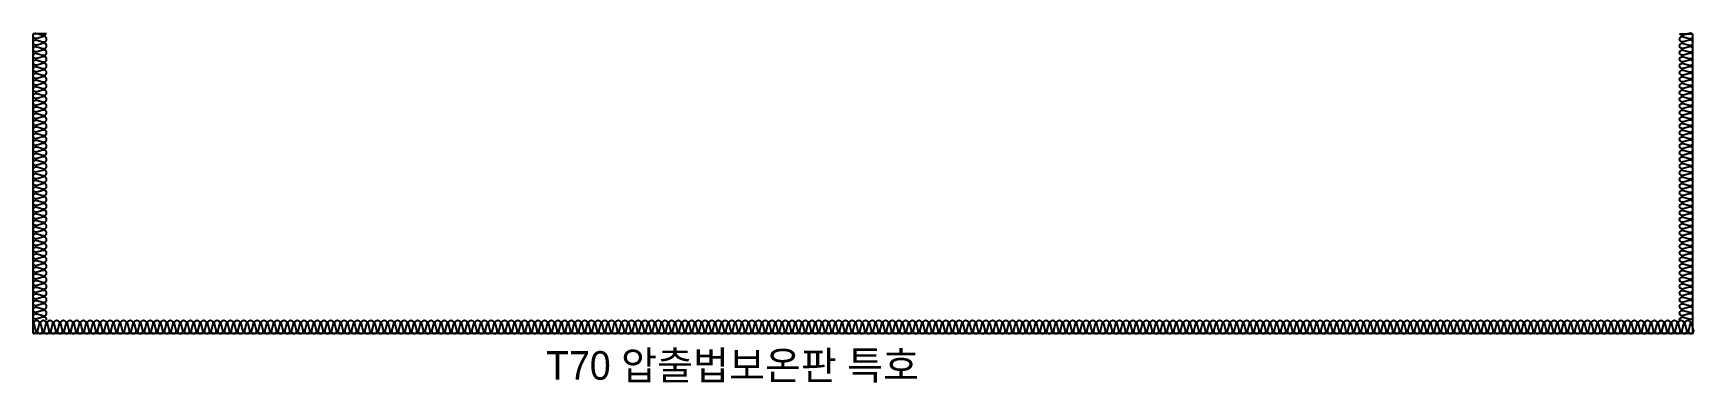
# Model space of a CAD drawing. Header units: millimetres. Extents: x -1320 to 172218, y -4077 to 50350.
# Drawn here: x 159380 to 168074, y -4077 to -2246 of the extents above; entities that cross this region are included whole.
import ezdxf

# ---------------------------------------------------------------- set-up
doc = ezdxf.new("R2010")
doc.units = ezdxf.units.MM
doc.header["$LTSCALE"] = 60
for name, color, linetype in [('A-INS', 251, 'Continuous'), ('INSUL', 8, 'Continuous'), ('ISL', 251, 'Continuous')]:
    doc.layers.add(name, color=color, linetype=linetype)
doc.layers.add('NOPLOT-단열', color=21, linetype='Continuous', plot=False)
doc.styles.add('Gtx', font='')
doc.styles.get('Gtx').set_extended_font_data('Dotum')

msp = doc.modelspace()

# ---------------------------------------------------------------- texts
at = {"layer": 'NOPLOT-단열', "style": 'Gtx'}
msp.add_text('T70 압출법보온판 특호', height=150, dxfattribs=at).set_placement((162065.3, -4061.5))

# ---------------------------------------------------------------- linework, layer by layer
at = {"layer": 'A-INS'}
msp.add_line((168070.2, -3820), (159380.2, -3820), dxfattribs=at)
at = {"layer": 'INSUL'}
for p, q in [((159450, -2250), (159380, -2250)), ((159380.2, -3820), (159380.2, -2250)), ((168000, -2250), (168070, -2250)), ((168069.8, -3820), (168069.8, -2250))]:
    msp.add_line(p, q, dxfattribs=at)
at = {"layer": 'ISL', "elevation": 0}
for points in [[(159449.8, -3750, 0.5836), (159431, -3734.4), (159399, -3743.1, -0.524856), (159380, -3730, -0.524856), (159399, -3716.9), (159431, -3725.6, 1.449198), (159431, -3699.4), (159399, -3708.1, -0.524856), (159380, -3695, -0.524856), (159399, -3681.9), (159431, -3690.6, 1.449198), (159431, -3664.4), (159399, -3673.1, -0.524856), (159380, -3660, -0.524856), (159399, -3646.9), (159431, -3655.6, 1.449198), (159431, -3629.4), (159399, -3638.1, -0.524856), (159380, -3625, -0.524856), (159399, -3611.9), (159431, -3620.6, 1.449198), (159431, -3594.4), (159399, -3603.1, -0.524856), (159380, -3590, -0.524856), (159399, -3576.9), (159431, -3585.6, 1.449198), (159431, -3559.4), (159399, -3568.1, -0.524856), (159380, -3555, -0.524856), (159399, -3541.9), (159431, -3550.6, 1.449198), (159431, -3524.4), (159399, -3533.1, -0.524856), (159380, -3520, -0.524856), (159399, -3506.9), (159431, -3515.6, 1.449198), (159431, -3489.4), (159399, -3498.1, -0.524856), (159380, -3485, -0.524856), (159399, -3471.9), (159431, -3480.6, 1.449198), (159431, -3454.4), (159399, -3463.1, -0.524856), (159380, -3450, -0.524856), (159399, -3436.9), (159431, -3445.6, 1.449198), (159431, -3419.4), (159399, -3428.1, -0.524856), (159380, -3415, -0.524856), (159399, -3401.9), (159431, -3410.6, 1.449198), (159431, -3384.4), (159399, -3393.1, -0.524856), (159380, -3380, -0.524856), (159399, -3366.9), (159431, -3375.6, 1.449198), (159431, -3349.4), (159399, -3358.1, -0.524856), (159380, -3345, -0.524856), (159399, -3331.9), (159431, -3340.6, 1.449198), (159431, -3314.4), (159399, -3323.1, -0.524856), (159380, -3310, -0.524856), (159399, -3296.9), (159431, -3305.6, 1.449198), (159431, -3279.4), (159399, -3288.1, -0.524856), (159380, -3275, -0.524856), (159399, -3261.9), (159431, -3270.6, 1.449198), (159431, -3244.4), (159399, -3253.1, -0.524856), (159380, -3240, -0.524856), (159399, -3226.9), (159431, -3235.6, 1.449198), (159431, -3209.4), (159399, -3218.1, -0.524856), (159380, -3205, -0.524856), (159399, -3191.9), (159431, -3200.6, 1.449198), (159431, -3174.4), (159399, -3183.1, -0.524856), (159380, -3170, -0.524856), (159399, -3156.9), (159431, -3165.6, 1.449198), (159431, -3139.4), (159399, -3148.1, -0.524856), (159380, -3135, -0.524856), (159399, -3121.9), (159431, -3130.6, 1.449198), (159431, -3104.4), (159399, -3113.1, -0.524856), (159380, -3100, -0.524856), (159399, -3086.9), (159431, -3095.6, 1.449198), (159431, -3069.4), (159399, -3078.1, -0.524856), (159380, -3065, -0.524856), (159399, -3051.9), (159431, -3060.6, 1.449198), (159431, -3034.4), (159399, -3043.1, -0.524856), (159380, -3030, -0.524856), (159399, -3016.9), (159431, -3025.6, 1.449198), (159431, -2999.4), (159399, -3008.1, -0.524856), (159380, -2995, -0.524856), (159399, -2981.9), (159431, -2990.6, 1.449198), (159431, -2964.4), (159399, -2973.1, -0.524856), (159380, -2960, -0.524856), (159399, -2946.9), (159431, -2955.6, 1.449198), (159431, -2929.4), (159399, -2938.1, -0.524856), (159380, -2925, -0.524856), (159399, -2911.9), (159431, -2920.6, 1.449198), (159431, -2894.4), (159399, -2903.1, -0.524856), (159380, -2890, -0.524856), (159399, -2876.9), (159431, -2885.6, 1.449198), (159431, -2859.4), (159399, -2868.1, -0.524856), (159380, -2855, -0.524856), (159399, -2841.9), (159431, -2850.6, 1.449198), (159431, -2824.4), (159399, -2833.1, -0.524856), (159380, -2820, -0.524856), (159399, -2806.9), (159431, -2815.6, 1.449198), (159431, -2789.4), (159399, -2798.1, -0.524856), (159380, -2785, -0.524856), (159399, -2771.9), (159431, -2780.6, 1.449198), (159431, -2754.4), (159399, -2763.1, -0.524856), (159380, -2750, -0.524856), (159399, -2736.9), (159431, -2745.6, 1.449198), (159431, -2719.4), (159399, -2728.1, -0.524856), (159380, -2715, -0.524856), (159399, -2701.9), (159431, -2710.6, 1.449198), (159431, -2684.4), (159399, -2693.1, -0.524856), (159380, -2680, -0.524856), (159399, -2666.9), (159431, -2675.6, 1.449198), (159431, -2649.4), (159399, -2658.1, -0.524856), (159380, -2645, -0.524856), (159399, -2631.9), (159431, -2640.6, 1.449198), (159431, -2614.4), (159399, -2623.1, -0.524856), (159380, -2610, -0.524856), (159399, -2596.9), (159431, -2605.6, 1.449198), (159431, -2579.4), (159399, -2588.1, -0.524856), (159380, -2575, -0.524856), (159399, -2561.9), (159431, -2570.6, 1.449198), (159431, -2544.4), (159399, -2553.1, -0.524856), (159380, -2540, -0.524856), (159399, -2526.9), (159431, -2535.6, 1.449198), (159431, -2509.4), (159399, -2518.1, -0.524856), (159380, -2505, -0.524856), (159399, -2491.9), (159431, -2500.6, 1.449198), (159431, -2474.4), (159399, -2483.1, -0.524856), (159380, -2470, -0.524856), (159399, -2456.9), (159431, -2465.6, 1.449198), (159431, -2439.4), (159399, -2448.1, -0.524856), (159380, -2435, -0.524856), (159399, -2421.9), (159431, -2430.6, 1.449198), (159431, -2404.4), (159399, -2413.1, -0.524856), (159380, -2400, -0.524856), (159399, -2386.9), (159431, -2395.6, 1.449198), (159431, -2369.4), (159399, -2378.1, -0.524856), (159380, -2365, -0.524856), (159399, -2351.9), (159431, -2360.6, 1.449198), (159431, -2334.4), (159399, -2343.1, -0.524856), (159380, -2330, -0.524856), (159399, -2316.9), (159431, -2325.6, 1.449198), (159431, -2299.4), (159399, -2308.1, -0.524856), (159380, -2295, -0.524856), (159399, -2281.9), (159431, -2290.6, 1.449198), (159431, -2264.4), (159399, -2273.1, -0.524856), (159380, -2260, -0.524856), (159399, -2246.9), (159431, -2255.6, 0.356068), (159447.8, -2250, 0.356068)], [(168000.2, -3750, -0.5836), (168019, -3734.4), (168051, -3743.1, 0.524856), (168070, -3730, 0.524856), (168051, -3716.9), (168019, -3725.6, -1.449198), (168019, -3699.4), (168051, -3708.1, 0.524856), (168070, -3695, 0.524856), (168051, -3681.9), (168019, -3690.6, -1.449198), (168019, -3664.4), (168051, -3673.1, 0.524856), (168070, -3660, 0.524856), (168051, -3646.9), (168019, -3655.6, -1.449198), (168019, -3629.4), (168051, -3638.1, 0.524856), (168070, -3625, 0.524856), (168051, -3611.9), (168019, -3620.6, -1.449198), (168019, -3594.4), (168051, -3603.1, 0.524856), (168070, -3590, 0.524856), (168051, -3576.9), (168019, -3585.6, -1.449198), (168019, -3559.4), (168051, -3568.1, 0.524856), (168070, -3555, 0.524856), (168051, -3541.9), (168019, -3550.6, -1.449198), (168019, -3524.4), (168051, -3533.1, 0.524856), (168070, -3520, 0.524856), (168051, -3506.9), (168019, -3515.6, -1.449198), (168019, -3489.4), (168051, -3498.1, 0.524856), (168070, -3485, 0.524856), (168051, -3471.9), (168019, -3480.6, -1.449198), (168019, -3454.4), (168051, -3463.1, 0.524856), (168070, -3450, 0.524856), (168051, -3436.9), (168019, -3445.6, -1.449198), (168019, -3419.4), (168051, -3428.1, 0.524856), (168070, -3415, 0.524856), (168051, -3401.9), (168019, -3410.6, -1.449198), (168019, -3384.4), (168051, -3393.1, 0.524856), (168070, -3380, 0.524856), (168051, -3366.9), (168019, -3375.6, -1.449198), (168019, -3349.4), (168051, -3358.1, 0.524856), (168070, -3345, 0.524856), (168051, -3331.9), (168019, -3340.6, -1.449198), (168019, -3314.4), (168051, -3323.1, 0.524856), (168070, -3310, 0.524856), (168051, -3296.9), (168019, -3305.6, -1.449198), (168019, -3279.4), (168051, -3288.1, 0.524856), (168070, -3275, 0.524856), (168051, -3261.9), (168019, -3270.6, -1.449198), (168019, -3244.4), (168051, -3253.1, 0.524856), (168070, -3240, 0.524856), (168051, -3226.9), (168019, -3235.6, -1.449198), (168019, -3209.4), (168051, -3218.1, 0.524856), (168070, -3205, 0.524856), (168051, -3191.9), (168019, -3200.6, -1.449198), (168019, -3174.4), (168051, -3183.1, 0.524856), (168070, -3170, 0.524856), (168051, -3156.9), (168019, -3165.6, -1.449198), (168019, -3139.4), (168051, -3148.1, 0.524856), (168070, -3135, 0.524856), (168051, -3121.9), (168019, -3130.6, -1.449198), (168019, -3104.4), (168051, -3113.1, 0.524856), (168070, -3100, 0.524856), (168051, -3086.9), (168019, -3095.6, -1.449198), (168019, -3069.4), (168051, -3078.1, 0.524856), (168070, -3065, 0.524856), (168051, -3051.9), (168019, -3060.6, -1.449198), (168019, -3034.4), (168051, -3043.1, 0.524856), (168070, -3030, 0.524856), (168051, -3016.9), (168019, -3025.6, -1.449198), (168019, -2999.4), (168051, -3008.1, 0.524856), (168070, -2995, 0.524856), (168051, -2981.9), (168019, -2990.6, -1.449198), (168019, -2964.4), (168051, -2973.1, 0.524856), (168070, -2960, 0.524856), (168051, -2946.9), (168019, -2955.6, -1.449198), (168019, -2929.4), (168051, -2938.1, 0.524856), (168070, -2925, 0.524856), (168051, -2911.9), (168019, -2920.6, -1.449198), (168019, -2894.4), (168051, -2903.1, 0.524856), (168070, -2890, 0.524856), (168051, -2876.9), (168019, -2885.6, -1.449198), (168019, -2859.4), (168051, -2868.1, 0.524856), (168070, -2855, 0.524856), (168051, -2841.9), (168019, -2850.6, -1.449198), (168019, -2824.4), (168051, -2833.1, 0.524856), (168070, -2820, 0.524856), (168051, -2806.9), (168019, -2815.6, -1.449198), (168019, -2789.4), (168051, -2798.1, 0.524856), (168070, -2785, 0.524856), (168051, -2771.9), (168019, -2780.6, -1.449198), (168019, -2754.4), (168051, -2763.1, 0.524856), (168070, -2750, 0.524856), (168051, -2736.9), (168019, -2745.6, -1.449198), (168019, -2719.4), (168051, -2728.1, 0.524856), (168070, -2715, 0.524856), (168051, -2701.9), (168019, -2710.6, -1.449198), (168019, -2684.4), (168051, -2693.1, 0.524856), (168070, -2680, 0.524856), (168051, -2666.9), (168019, -2675.6, -1.449198), (168019, -2649.4), (168051, -2658.1, 0.524856), (168070, -2645, 0.524856), (168051, -2631.9), (168019, -2640.6, -1.449198), (168019, -2614.4), (168051, -2623.1, 0.524856), (168070, -2610, 0.524856), (168051, -2596.9), (168019, -2605.6, -1.449198), (168019, -2579.4), (168051, -2588.1, 0.524856), (168070, -2575, 0.524856), (168051, -2561.9), (168019, -2570.6, -1.449198), (168019, -2544.4), (168051, -2553.1, 0.524856), (168070, -2540, 0.524856), (168051, -2526.9), (168019, -2535.6, -1.449198), (168019, -2509.4), (168051, -2518.1, 0.524856), (168070, -2505, 0.524856), (168051, -2491.9), (168019, -2500.6, -1.449198), (168019, -2474.4), (168051, -2483.1, 0.524856), (168070, -2470, 0.524856), (168051, -2456.9), (168019, -2465.6, -1.449198), (168019, -2439.4), (168051, -2448.1, 0.524856), (168070, -2435, 0.524856), (168051, -2421.9), (168019, -2430.6, -1.449198), (168019, -2404.4), (168051, -2413.1, 0.524856), (168070, -2400, 0.524856), (168051, -2386.9), (168019, -2395.6, -1.449198), (168019, -2369.4), (168051, -2378.1, 0.524856), (168070, -2365, 0.524856), (168051, -2351.9), (168019, -2360.6, -1.449198), (168019, -2334.4), (168051, -2343.1, 0.524856), (168070, -2330, 0.524856), (168051, -2316.9), (168019, -2325.6, -1.449198), (168019, -2299.4), (168051, -2308.1, 0.524856), (168070, -2295, 0.524856), (168051, -2281.9), (168019, -2290.6, -1.449198), (168019, -2264.4), (168051, -2273.1, 0.524856), (168070, -2260, 0.524856), (168051, -2246.9), (168019, -2255.6, -0.356068), (168002.2, -2250, -0.356068)], [(159380.2, -3820, 0.524856), (159393.3, -3801), (159384.6, -3769, -1.449198), (159410.8, -3769), (159402.1, -3801, 0.524856), (159415.2, -3820, 0.524856), (159428.3, -3801), (159419.6, -3769, -1.449198), (159445.8, -3769), (159437.1, -3801, 0.524856), (159450.2, -3820, 0.524856), (159463.3, -3801), (159454.6, -3769, -1.449198), (159480.8, -3769), (159472.1, -3801, 0.524856), (159485.2, -3820, 0.524856), (159498.3, -3801), (159489.6, -3769, -1.449198), (159515.8, -3769), (159507.1, -3801, 0.524856), (159520.2, -3820, 0.524856), (159533.3, -3801), (159524.6, -3769, -1.449198), (159550.8, -3769), (159542.1, -3801, 0.524856), (159555.2, -3820, 0.524856), (159568.3, -3801), (159559.6, -3769, -1.449198), (159585.8, -3769), (159577.1, -3801, 0.524856), (159590.2, -3820, 0.524856), (159603.3, -3801), (159594.6, -3769, -1.449198), (159620.8, -3769), (159612.1, -3801, 0.524856), (159625.2, -3820, 0.524856), (159638.3, -3801), (159629.6, -3769, -1.449198), (159655.8, -3769), (159647.1, -3801, 0.524856), (159660.2, -3820, 0.524856), (159673.3, -3801), (159664.6, -3769, -1.449198), (159690.8, -3769), (159682.1, -3801, 0.524856), (159695.2, -3820, 0.524856), (159708.3, -3801), (159699.6, -3769, -1.449198), (159725.8, -3769), (159717.1, -3801, 0.524856), (159730.2, -3820, 0.524856), (159743.3, -3801), (159734.6, -3769, -1.449198), (159760.8, -3769), (159752.1, -3801, 0.524856), (159765.2, -3820, 0.524856), (159778.3, -3801), (159769.6, -3769, -1.449198), (159795.8, -3769), (159787.1, -3801, 0.524856), (159800.2, -3820, 0.524856), (159813.3, -3801), (159804.6, -3769, -1.449198), (159830.8, -3769), (159822.1, -3801, 0.524856), (159835.2, -3820, 0.524856), (159848.3, -3801), (159839.6, -3769, -1.449198), (159865.8, -3769), (159857.1, -3801, 0.524856), (159870.2, -3820, 0.524856), (159883.3, -3801), (159874.6, -3769, -1.449198), (159900.8, -3769), (159892.1, -3801, 0.524856), (159905.2, -3820, 0.524856), (159918.3, -3801), (159909.6, -3769, -1.449198), (159935.8, -3769), (159927.1, -3801, 0.524856), (159940.2, -3820, 0.524856), (159953.3, -3801), (159944.6, -3769, -1.449198), (159970.8, -3769), (159962.1, -3801, 0.524856), (159975.2, -3820, 0.524856), (159988.3, -3801), (159979.6, -3769, -1.449198), (160005.8, -3769), (159997.1, -3801, 0.524856), (160010.2, -3820, 0.524856), (160023.3, -3801), (160014.6, -3769, -1.449198), (160040.8, -3769), (160032.1, -3801, 0.524856), (160045.2, -3820, 0.524856), (160058.3, -3801), (160049.6, -3769, -1.449198), (160075.8, -3769), (160067.1, -3801, 0.524856), (160080.2, -3820, 0.524856), (160093.3, -3801), (160084.6, -3769, -1.449198), (160110.8, -3769), (160102.1, -3801, 0.524856), (160115.2, -3820, 0.524856), (160128.3, -3801), (160119.6, -3769, -1.449198), (160145.8, -3769), (160137.1, -3801, 0.524856), (160150.2, -3820, 0.524856), (160163.3, -3801), (160154.6, -3769, -1.449198), (160180.8, -3769), (160172.1, -3801, 0.524856), (160185.2, -3820, 0.524856), (160198.3, -3801), (160189.6, -3769, -1.449198), (160215.8, -3769), (160207.1, -3801, 0.524856), (160220.2, -3820, 0.524856), (160233.3, -3801), (160224.6, -3769, -1.449198), (160250.8, -3769), (160242.1, -3801, 0.524856), (160255.2, -3820, 0.524856), (160268.3, -3801), (160259.6, -3769, -1.449198), (160285.8, -3769), (160277.1, -3801, 0.524856), (160290.2, -3820, 0.524856), (160303.3, -3801), (160294.6, -3769, -1.449198), (160320.8, -3769), (160312.1, -3801, 0.524856), (160325.2, -3820, 0.524856), (160338.3, -3801), (160329.6, -3769, -1.449198), (160355.8, -3769), (160347.1, -3801, 0.524856), (160360.2, -3820, 0.524856), (160373.3, -3801), (160364.6, -3769, -1.449198), (160390.8, -3769), (160382.1, -3801, 0.524856), (160395.2, -3820, 0.524856), (160408.3, -3801), (160399.6, -3769, -1.449198), (160425.8, -3769), (160417.1, -3801, 0.524856), (160430.2, -3820, 0.524856), (160443.3, -3801), (160434.6, -3769, -1.449198), (160460.8, -3769), (160452.1, -3801, 0.524856), (160465.2, -3820, 0.524856), (160478.3, -3801), (160469.6, -3769, -1.449198), (160495.8, -3769), (160487.1, -3801, 0.524856), (160500.2, -3820, 0.524856), (160513.3, -3801), (160504.6, -3769, -1.449198), (160530.8, -3769), (160522.1, -3801, 0.524856), (160535.2, -3820, 0.524856), (160548.3, -3801), (160539.6, -3769, -1.449198), (160565.8, -3769), (160557.1, -3801, 0.524856), (160570.2, -3820, 0.524856), (160583.3, -3801), (160574.6, -3769, -1.449198), (160600.8, -3769), (160592.1, -3801, 0.524856), (160605.2, -3820, 0.524856), (160618.3, -3801), (160609.6, -3769, -1.449198), (160635.8, -3769), (160627.1, -3801, 0.524856), (160640.2, -3820, 0.524856), (160653.3, -3801), (160644.6, -3769, -1.449198), (160670.8, -3769), (160662.1, -3801, 0.524856), (160675.2, -3820, 0.524856), (160688.3, -3801), (160679.6, -3769, -1.449198), (160705.8, -3769), (160697.1, -3801, 0.524856), (160710.2, -3820, 0.524856), (160723.3, -3801), (160714.6, -3769, -1.449198), (160740.8, -3769), (160732.1, -3801, 0.524856), (160745.2, -3820, 0.524856), (160758.3, -3801), (160749.6, -3769, -1.449198), (160775.8, -3769), (160767.1, -3801, 0.524856), (160780.2, -3820, 0.524856), (160793.3, -3801), (160784.6, -3769, -1.449198), (160810.8, -3769), (160802.1, -3801, 0.524856), (160815.2, -3820, 0.524856), (160828.3, -3801), (160819.6, -3769, -1.449198), (160845.8, -3769), (160837.1, -3801, 0.524856), (160850.2, -3820, 0.524856), (160863.3, -3801), (160854.6, -3769, -1.449198), (160880.8, -3769), (160872.1, -3801, 0.524856), (160885.2, -3820, 0.524856), (160898.3, -3801), (160889.6, -3769, -1.449198), (160915.8, -3769), (160907.1, -3801, 0.524856), (160920.2, -3820, 0.524856), (160933.3, -3801), (160924.6, -3769, -1.449198), (160950.8, -3769), (160942.1, -3801, 0.524856), (160955.2, -3820, 0.524856), (160968.3, -3801), (160959.6, -3769, -1.449198), (160985.8, -3769), (160977.1, -3801, 0.524856), (160990.2, -3820, 0.524856), (161003.3, -3801), (160994.6, -3769, -1.449198), (161020.8, -3769), (161012.1, -3801, 0.524856), (161025.2, -3820, 0.524856), (161038.3, -3801), (161029.6, -3769, -1.449198), (161055.8, -3769), (161047.1, -3801, 0.524856), (161060.2, -3820, 0.524856), (161073.3, -3801), (161064.6, -3769, -1.449198), (161090.8, -3769), (161082.1, -3801, 0.524856), (161095.2, -3820, 0.524856), (161108.3, -3801), (161099.6, -3769, -1.449198), (161125.8, -3769), (161117.1, -3801, 0.524856), (161130.2, -3820, 0.524856), (161143.3, -3801), (161134.6, -3769, -1.449198), (161160.8, -3769), (161152.1, -3801, 0.524856), (161165.2, -3820, 0.524856), (161178.3, -3801), (161169.6, -3769, -1.449198), (161195.8, -3769), (161187.1, -3801, 0.524856), (161200.2, -3820, 0.524856), (161213.3, -3801), (161204.6, -3769, -1.449198), (161230.8, -3769), (161222.1, -3801, 0.524856), (161235.2, -3820, 0.524856), (161248.3, -3801), (161239.6, -3769, -1.449198), (161265.8, -3769), (161257.1, -3801, 0.524856), (161270.2, -3820, 0.524856), (161283.3, -3801), (161274.6, -3769, -1.449198), (161300.8, -3769), (161292.1, -3801, 0.524856), (161305.2, -3820, 0.524856), (161318.3, -3801), (161309.6, -3769, -1.449198), (161335.8, -3769), (161327.1, -3801, 0.524856), (161340.2, -3820, 0.524856), (161353.3, -3801), (161344.6, -3769, -1.449198), (161370.8, -3769), (161362.1, -3801, 0.524856), (161375.2, -3820, 0.524856), (161388.3, -3801), (161379.6, -3769, -1.449198), (161405.8, -3769), (161397.1, -3801, 0.524856), (161410.2, -3820, 0.524856), (161423.3, -3801), (161414.6, -3769, -1.449198), (161440.8, -3769), (161432.1, -3801, 0.524856), (161445.2, -3820, 0.524856), (161458.3, -3801), (161449.6, -3769, -1.449198), (161475.8, -3769), (161467.1, -3801, 0.524856), (161480.2, -3820, 0.524856), (161493.3, -3801), (161484.6, -3769, -1.449198), (161510.8, -3769), (161502.1, -3801, 0.524856), (161515.2, -3820, 0.524856), (161528.3, -3801), (161519.6, -3769, -1.449198), (161545.8, -3769), (161537.1, -3801, 0.524856), (161550.2, -3820, 0.524856), (161563.3, -3801), (161554.6, -3769, -1.449198), (161580.8, -3769), (161572.1, -3801, 0.524856), (161585.2, -3820, 0.524856), (161598.3, -3801), (161589.6, -3769, -1.449198), (161615.8, -3769), (161607.1, -3801, 0.524856), (161620.2, -3820, 0.524856), (161633.3, -3801), (161624.6, -3769, -1.449198), (161650.8, -3769), (161642.1, -3801, 0.524856), (161655.2, -3820, 0.524856), (161668.3, -3801), (161659.6, -3769, -1.449198), (161685.8, -3769), (161677.1, -3801, 0.524856), (161690.2, -3820, 0.524856), (161703.3, -3801), (161694.6, -3769, -1.449198), (161720.8, -3769), (161712.1, -3801, 0.524856), (161725.2, -3820, 0.524856), (161738.3, -3801), (161729.6, -3769, -1.449198), (161755.8, -3769), (161747.1, -3801, 0.524856), (161760.2, -3820, 0.524856), (161773.3, -3801), (161764.6, -3769, -1.449198), (161790.8, -3769), (161782.1, -3801, 0.524856), (161795.2, -3820, 0.524856), (161808.3, -3801), (161799.6, -3769, -1.449198), (161825.8, -3769), (161817.1, -3801, 0.524856), (161830.2, -3820, 0.524856), (161843.3, -3801), (161834.6, -3769, -1.449198), (161860.8, -3769), (161852.1, -3801, 0.524856), (161865.2, -3820, 0.524856), (161878.3, -3801), (161869.6, -3769, -1.449198), (161895.8, -3769), (161887.1, -3801, 0.524856), (161900.2, -3820, 0.524856), (161913.3, -3801), (161904.6, -3769, -1.449198), (161930.8, -3769), (161922.1, -3801, 0.524856), (161935.2, -3820, 0.524856), (161948.3, -3801), (161939.6, -3769, -1.449198), (161965.8, -3769), (161957.1, -3801, 0.524856), (161970.2, -3820, 0.524856), (161983.3, -3801), (161974.6, -3769, -1.449198), (162000.8, -3769), (161992.1, -3801, 0.524856), (162005.2, -3820, 0.524856), (162018.3, -3801), (162009.6, -3769, -1.449198), (162035.8, -3769), (162027.1, -3801, 0.524856), (162040.2, -3820, 0.524856), (162053.3, -3801), (162044.6, -3769, -1.449198), (162070.8, -3769), (162062.1, -3801, 0.524856), (162075.2, -3820, 0.524856), (162088.3, -3801), (162079.6, -3769, -1.449198), (162105.8, -3769), (162097.1, -3801, 0.524856), (162110.2, -3820, 0.524856), (162123.3, -3801), (162114.6, -3769, -1.449198), (162140.8, -3769), (162132.1, -3801, 0.524856), (162145.2, -3820, 0.524856), (162158.3, -3801), (162149.6, -3769, -1.449198), (162175.8, -3769), (162167.1, -3801, 0.524856), (162180.2, -3820, 0.524856), (162193.3, -3801), (162184.6, -3769, -1.449198), (162210.8, -3769), (162202.1, -3801, 0.524856), (162215.2, -3820, 0.524856), (162228.3, -3801), (162219.6, -3769, -1.449198), (162245.8, -3769), (162237.1, -3801, 0.524856), (162250.2, -3820, 0.524856), (162263.3, -3801), (162254.6, -3769, -1.449198), (162280.8, -3769), (162272.1, -3801, 0.524856), (162285.2, -3820, 0.524856), (162298.3, -3801), (162289.6, -3769, -1.449198), (162315.8, -3769), (162307.1, -3801, 0.524856), (162320.2, -3820, 0.524856), (162333.3, -3801), (162324.6, -3769, -1.449198), (162350.8, -3769), (162342.1, -3801, 0.524856), (162355.2, -3820, 0.524856), (162368.3, -3801), (162359.6, -3769, -1.449198), (162385.8, -3769), (162377.1, -3801, 0.524856), (162390.2, -3820, 0.524856), (162403.3, -3801), (162394.6, -3769, -1.449198), (162420.8, -3769), (162412.1, -3801, 0.524856), (162425.2, -3820, 0.524856), (162438.3, -3801), (162429.6, -3769, -1.449198), (162455.8, -3769), (162447.1, -3801, 0.524856), (162460.2, -3820, 0.524856), (162473.3, -3801), (162464.6, -3769, -1.449198), (162490.8, -3769), (162482.1, -3801, 0.524856), (162495.2, -3820, 0.524856), (162508.3, -3801), (162499.6, -3769, -1.449198), (162525.8, -3769), (162517.1, -3801, 0.524856), (162530.2, -3820, 0.524856), (162543.3, -3801), (162534.6, -3769, -1.449198), (162560.8, -3769), (162552.1, -3801, 0.524856), (162565.2, -3820, 0.524856), (162578.3, -3801), (162569.6, -3769, -1.449198), (162595.8, -3769), (162587.1, -3801, 0.524856), (162600.2, -3820, 0.524856), (162613.3, -3801), (162604.6, -3769, -1.449198), (162630.8, -3769), (162622.1, -3801, 0.524856), (162635.2, -3820, 0.524856), (162648.3, -3801), (162639.6, -3769, -1.449198), (162665.8, -3769), (162657.1, -3801, 0.524856), (162670.2, -3820, 0.524856), (162683.3, -3801), (162674.6, -3769, -1.449198), (162700.8, -3769), (162692.1, -3801, 0.524856), (162705.2, -3820, 0.524856), (162718.3, -3801), (162709.6, -3769, -1.449198), (162735.8, -3769), (162727.1, -3801, 0.524856), (162740.2, -3820, 0.524856), (162753.3, -3801), (162744.6, -3769, -1.449198), (162770.8, -3769), (162762.1, -3801, 0.524856), (162775.2, -3820, 0.524856), (162788.3, -3801), (162779.6, -3769, -1.449198), (162805.8, -3769), (162797.1, -3801, 0.524856), (162810.2, -3820, 0.524856), (162823.3, -3801), (162814.6, -3769, -1.449198), (162840.8, -3769), (162832.1, -3801, 0.524856), (162845.2, -3820, 0.524856), (162858.3, -3801), (162849.6, -3769, -1.449198), (162875.8, -3769), (162867.1, -3801, 0.524856), (162880.2, -3820, 0.524856), (162893.3, -3801), (162884.6, -3769, -1.449198), (162910.8, -3769), (162902.1, -3801, 0.524856), (162915.2, -3820, 0.524856), (162928.3, -3801), (162919.6, -3769, -1.449198), (162945.8, -3769), (162937.1, -3801, 0.524856), (162950.2, -3820, 0.524856), (162963.3, -3801), (162954.6, -3769, -1.449198), (162980.8, -3769), (162972.1, -3801, 0.524856), (162985.2, -3820, 0.524856), (162998.3, -3801), (162989.6, -3769, -1.449198), (163015.8, -3769), (163007.1, -3801, 0.524856), (163020.2, -3820, 0.524856), (163033.3, -3801), (163024.6, -3769, -1.449198), (163050.8, -3769), (163042.1, -3801, 0.524856), (163055.2, -3820, 0.524856), (163068.3, -3801), (163059.6, -3769, -1.449198), (163085.8, -3769), (163077.1, -3801, 0.524856), (163090.2, -3820, 0.524856), (163103.3, -3801), (163094.6, -3769, -1.449198), (163120.8, -3769), (163112.1, -3801, 0.524856), (163125.2, -3820, 0.524856), (163138.3, -3801), (163129.6, -3769, -1.449198), (163155.8, -3769), (163147.1, -3801, 0.524856), (163160.2, -3820, 0.524856), (163173.3, -3801), (163164.6, -3769, -1.449198), (163190.8, -3769), (163182.1, -3801, 0.524856), (163195.2, -3820, 0.524856), (163208.3, -3801), (163199.6, -3769, -1.449198), (163225.8, -3769), (163217.1, -3801, 0.524856), (163230.2, -3820, 0.524856), (163243.3, -3801), (163234.6, -3769, -1.449198), (163260.8, -3769), (163252.1, -3801, 0.524856), (163265.2, -3820, 0.524856), (163278.3, -3801), (163269.6, -3769, -1.449198), (163295.8, -3769), (163287.1, -3801, 0.524856), (163300.2, -3820, 0.524856), (163313.3, -3801), (163304.6, -3769, -1.449198), (163330.8, -3769), (163322.1, -3801, 0.524856), (163335.2, -3820, 0.524856), (163348.3, -3801), (163339.6, -3769, -1.449198), (163365.8, -3769), (163357.1, -3801, 0.524856), (163370.2, -3820, 0.524856), (163383.3, -3801), (163374.6, -3769, -1.449198), (163400.8, -3769), (163392.1, -3801, 0.524856), (163405.2, -3820, 0.524856), (163418.3, -3801), (163409.6, -3769, -1.449198), (163435.8, -3769), (163427.1, -3801, 0.524856), (163440.2, -3820, 0.524856), (163453.3, -3801), (163444.6, -3769, -1.449198), (163470.8, -3769), (163462.1, -3801, 0.524856), (163475.2, -3820, 0.524856), (163488.3, -3801), (163479.6, -3769, -1.449198), (163505.8, -3769), (163497.1, -3801, 0.524856), (163510.2, -3820, 0.524856), (163523.3, -3801), (163514.6, -3769, -1.449198), (163540.8, -3769), (163532.1, -3801, 0.524856), (163545.2, -3820, 0.524856), (163558.3, -3801), (163549.6, -3769, -1.449198), (163575.8, -3769), (163567.1, -3801, 0.524856), (163580.2, -3820, 0.524856), (163593.3, -3801), (163584.6, -3769, -1.449198), (163610.8, -3769), (163602.1, -3801, 0.524856), (163615.2, -3820, 0.524856), (163628.3, -3801), (163619.6, -3769, -1.449198), (163645.8, -3769), (163637.1, -3801, 0.524856), (163650.2, -3820, 0.524856), (163663.3, -3801), (163654.6, -3769, -1.449198), (163680.8, -3769), (163672.1, -3801, 0.524856), (163685.2, -3820, 0.524856), (163698.3, -3801), (163689.6, -3769, -1.449198), (163715.8, -3769), (163707.1, -3801, 0.524856), (163720.2, -3820, 0.524856), (163733.3, -3801), (163724.6, -3769, -1.449198), (163750.8, -3769), (163742.1, -3801, 0.524856), (163755.2, -3820, 0.524856), (163768.3, -3801), (163759.6, -3769, -1.449198), (163785.8, -3769), (163777.1, -3801, 0.524856), (163790.2, -3820, 0.524856), (163803.3, -3801), (163794.6, -3769, -1.449198), (163820.8, -3769), (163812.1, -3801, 0.524856), (163825.2, -3820, 0.524856), (163838.3, -3801), (163829.6, -3769, -1.449198), (163855.8, -3769), (163847.1, -3801, 0.524856), (163860.2, -3820, 0.524856), (163873.3, -3801), (163864.6, -3769, -1.449198), (163890.8, -3769), (163882.1, -3801, 0.524856), (163895.2, -3820, 0.524856), (163908.3, -3801), (163899.6, -3769, -1.449198), (163925.8, -3769), (163917.1, -3801, 0.524856), (163930.2, -3820, 0.524856), (163943.3, -3801), (163934.6, -3769, -1.449198), (163960.8, -3769), (163952.1, -3801, 0.524856), (163965.2, -3820, 0.524856), (163978.3, -3801), (163969.6, -3769, -1.449198), (163995.8, -3769), (163987.1, -3801, 0.524856), (164000.2, -3820, 0.524856), (164013.3, -3801), (164004.6, -3769, -1.449198), (164030.8, -3769), (164022.1, -3801, 0.524856), (164035.2, -3820, 0.524856), (164048.3, -3801), (164039.6, -3769, -1.449198), (164065.8, -3769), (164057.1, -3801, 0.524856), (164070.2, -3820, 0.524856), (164083.3, -3801), (164074.6, -3769, -1.449198), (164100.8, -3769), (164092.1, -3801, 0.524856), (164105.2, -3820, 0.524856), (164118.3, -3801), (164109.6, -3769, -1.449198), (164135.8, -3769), (164127.1, -3801, 0.524856), (164140.2, -3820, 0.524856), (164153.3, -3801), (164144.6, -3769, -1.449198), (164170.8, -3769), (164162.1, -3801, 0.524856), (164175.2, -3820, 0.524856), (164188.3, -3801), (164179.6, -3769, -1.449198), (164205.8, -3769), (164197.1, -3801, 0.524856), (164210.2, -3820, 0.524856), (164223.3, -3801), (164214.6, -3769, -1.449198), (164240.8, -3769), (164232.1, -3801, 0.524856), (164245.2, -3820, 0.524856), (164258.3, -3801), (164249.6, -3769, -1.449198), (164275.8, -3769), (164267.1, -3801, 0.524856), (164280.2, -3820, 0.524856), (164293.3, -3801), (164284.6, -3769, -1.449198), (164310.8, -3769), (164302.1, -3801, 0.524856), (164315.2, -3820, 0.524856), (164328.3, -3801), (164319.6, -3769, -1.449198), (164345.8, -3769), (164337.1, -3801, 0.524856), (164350.2, -3820, 0.524856), (164363.3, -3801), (164354.6, -3769, -1.449198), (164380.8, -3769), (164372.1, -3801, 0.524856), (164385.2, -3820, 0.524856), (164398.3, -3801), (164389.6, -3769, -1.449198), (164415.8, -3769), (164407.1, -3801, 0.524856), (164420.2, -3820, 0.524856), (164433.3, -3801), (164424.6, -3769, -1.449198), (164450.8, -3769), (164442.1, -3801, 0.524856), (164455.2, -3820, 0.524856), (164468.3, -3801), (164459.6, -3769, -1.449198), (164485.8, -3769), (164477.1, -3801, 0.524856), (164490.2, -3820, 0.524856), (164503.3, -3801), (164494.6, -3769, -1.449198), (164520.8, -3769), (164512.1, -3801, 0.524856), (164525.2, -3820, 0.524856), (164538.3, -3801), (164529.6, -3769, -1.449198), (164555.8, -3769), (164547.1, -3801, 0.524856), (164560.2, -3820, 0.524856), (164573.3, -3801), (164564.6, -3769, -1.449198), (164590.8, -3769), (164582.1, -3801, 0.524856), (164595.2, -3820, 0.524856), (164608.3, -3801), (164599.6, -3769, -1.449198), (164625.8, -3769), (164617.1, -3801, 0.524856), (164630.2, -3820, 0.524856), (164643.3, -3801), (164634.6, -3769, -1.449198), (164660.8, -3769), (164652.1, -3801, 0.524856), (164665.2, -3820, 0.524856), (164678.3, -3801), (164669.6, -3769, -1.449198), (164695.8, -3769), (164687.1, -3801, 0.524856), (164700.2, -3820, 0.524856), (164713.3, -3801), (164704.6, -3769, -1.449198), (164730.8, -3769), (164722.1, -3801, 0.524856), (164735.2, -3820, 0.524856), (164748.3, -3801), (164739.6, -3769, -1.449198), (164765.8, -3769), (164757.1, -3801, 0.524856), (164770.2, -3820, 0.524856), (164783.3, -3801), (164774.6, -3769, -1.449198), (164800.8, -3769), (164792.1, -3801, 0.524856), (164805.2, -3820, 0.524856), (164818.3, -3801), (164809.6, -3769, -1.449198), (164835.8, -3769), (164827.1, -3801, 0.524856), (164840.2, -3820, 0.524856), (164853.3, -3801), (164844.6, -3769, -1.449198), (164870.8, -3769), (164862.1, -3801, 0.524856), (164875.2, -3820, 0.524856), (164888.3, -3801), (164879.6, -3769, -1.449198), (164905.8, -3769), (164897.1, -3801, 0.524856), (164910.2, -3820, 0.524856), (164923.3, -3801), (164914.6, -3769, -1.449198), (164940.8, -3769), (164932.1, -3801, 0.524856), (164945.2, -3820, 0.524856), (164958.3, -3801), (164949.6, -3769, -1.449198), (164975.8, -3769), (164967.1, -3801, 0.524856), (164980.2, -3820, 0.524856), (164993.3, -3801), (164984.6, -3769, -1.449198), (165010.8, -3769), (165002.1, -3801, 0.524856), (165015.2, -3820, 0.524856), (165028.3, -3801), (165019.6, -3769, -1.449198), (165045.8, -3769), (165037.1, -3801, 0.524856), (165050.2, -3820, 0.524856), (165063.3, -3801), (165054.6, -3769, -1.449198), (165080.8, -3769), (165072.1, -3801, 0.524856), (165085.2, -3820, 0.524856), (165098.3, -3801), (165089.6, -3769, -1.449198), (165115.8, -3769), (165107.1, -3801, 0.524856), (165120.2, -3820, 0.524856), (165133.3, -3801), (165124.6, -3769, -1.449198), (165150.8, -3769), (165142.1, -3801, 0.524856), (165155.2, -3820, 0.524856), (165168.3, -3801), (165159.6, -3769, -1.449198), (165185.8, -3769), (165177.1, -3801, 0.524856), (165190.2, -3820, 0.524856), (165203.3, -3801), (165194.6, -3769, -1.449198), (165220.8, -3769), (165212.1, -3801, 0.524856), (165225.2, -3820, 0.524856), (165238.3, -3801), (165229.6, -3769, -1.449198), (165255.8, -3769), (165247.1, -3801, 0.524856), (165260.2, -3820, 0.524856), (165273.3, -3801), (165264.6, -3769, -1.449198), (165290.8, -3769), (165282.1, -3801, 0.524856), (165295.2, -3820, 0.524856), (165308.3, -3801), (165299.6, -3769, -1.449198), (165325.8, -3769), (165317.1, -3801, 0.524856), (165330.2, -3820, 0.524856), (165343.3, -3801), (165334.6, -3769, -1.449198), (165360.8, -3769), (165352.1, -3801, 0.524856), (165365.2, -3820, 0.524856), (165378.3, -3801), (165369.6, -3769, -1.449198), (165395.8, -3769), (165387.1, -3801, 0.524856), (165400.2, -3820, 0.524856), (165413.3, -3801), (165404.6, -3769, -1.449198), (165430.8, -3769), (165422.1, -3801, 0.524856), (165435.2, -3820, 0.524856), (165448.3, -3801), (165439.6, -3769, -1.449198), (165465.8, -3769), (165457.1, -3801, 0.524856), (165470.2, -3820, 0.524856), (165483.3, -3801), (165474.6, -3769, -1.449198), (165500.8, -3769), (165492.1, -3801, 0.524856), (165505.2, -3820, 0.524856), (165518.3, -3801), (165509.6, -3769, -1.449198), (165535.8, -3769), (165527.1, -3801, 0.524856), (165540.2, -3820, 0.524856), (165553.3, -3801), (165544.6, -3769, -1.449198), (165570.8, -3769), (165562.1, -3801, 0.524856), (165575.2, -3820, 0.524856), (165588.3, -3801), (165579.6, -3769, -1.449198), (165605.8, -3769), (165597.1, -3801, 0.524856), (165610.2, -3820, 0.524856), (165623.3, -3801), (165614.6, -3769, -1.449198), (165640.8, -3769), (165632.1, -3801, 0.524856), (165645.2, -3820, 0.524856), (165658.3, -3801), (165649.6, -3769, -1.449198), (165675.8, -3769), (165667.1, -3801, 0.524856), (165680.2, -3820, 0.524856), (165693.3, -3801), (165684.6, -3769, -1.449198), (165710.8, -3769), (165702.1, -3801, 0.524856), (165715.2, -3820, 0.524856), (165728.3, -3801), (165719.6, -3769, -1.449198), (165745.8, -3769), (165737.1, -3801, 0.524856), (165750.2, -3820, 0.524856), (165763.3, -3801), (165754.6, -3769, -1.449198), (165780.8, -3769), (165772.1, -3801, 0.524856), (165785.2, -3820, 0.524856), (165798.3, -3801), (165789.6, -3769, -1.449198), (165815.8, -3769), (165807.1, -3801, 0.524856), (165820.2, -3820, 0.524856), (165833.3, -3801), (165824.6, -3769, -1.449198), (165850.8, -3769), (165842.1, -3801, 0.524856), (165855.2, -3820, 0.524856), (165868.3, -3801), (165859.6, -3769, -1.449198), (165885.8, -3769), (165877.1, -3801, 0.524856), (165890.2, -3820, 0.524856), (165903.3, -3801), (165894.6, -3769, -1.449198), (165920.8, -3769), (165912.1, -3801, 0.524856), (165925.2, -3820, 0.524856), (165938.3, -3801), (165929.6, -3769, -1.449198), (165955.8, -3769), (165947.1, -3801, 0.524856), (165960.2, -3820, 0.524856), (165973.3, -3801), (165964.6, -3769, -1.449198), (165990.8, -3769), (165982.1, -3801, 0.524856), (165995.2, -3820, 0.524856), (166008.3, -3801), (165999.6, -3769, -1.449198), (166025.8, -3769), (166017.1, -3801, 0.524856), (166030.2, -3820, 0.524856), (166043.3, -3801), (166034.6, -3769, -1.449198), (166060.8, -3769), (166052.1, -3801, 0.524856), (166065.2, -3820, 0.524856), (166078.3, -3801), (166069.6, -3769, -1.449198), (166095.8, -3769), (166087.1, -3801, 0.524856), (166100.2, -3820, 0.524856), (166113.3, -3801), (166104.6, -3769, -1.449198), (166130.8, -3769), (166122.1, -3801, 0.524856), (166135.2, -3820, 0.524856), (166148.3, -3801), (166139.6, -3769, -1.449198), (166165.8, -3769), (166157.1, -3801, 0.524856), (166170.2, -3820, 0.524856), (166183.3, -3801), (166174.6, -3769, -1.449198), (166200.8, -3769), (166192.1, -3801, 0.524856), (166205.2, -3820, 0.524856), (166218.3, -3801), (166209.6, -3769, -1.449198), (166235.8, -3769), (166227.1, -3801, 0.524856), (166240.2, -3820, 0.524856), (166253.3, -3801), (166244.6, -3769, -1.449198), (166270.8, -3769), (166262.1, -3801, 0.524856), (166275.2, -3820, 0.524856), (166288.3, -3801), (166279.6, -3769, -1.449198), (166305.8, -3769), (166297.1, -3801, 0.524856), (166310.2, -3820, 0.524856), (166323.3, -3801), (166314.6, -3769, -1.449198), (166340.8, -3769), (166332.1, -3801, 0.524856), (166345.2, -3820, 0.524856), (166358.3, -3801), (166349.6, -3769, -1.449198), (166375.8, -3769), (166367.1, -3801, 0.524856), (166380.2, -3820, 0.524856), (166393.3, -3801), (166384.6, -3769, -1.449198), (166410.8, -3769), (166402.1, -3801, 0.524856), (166415.2, -3820, 0.524856), (166428.3, -3801), (166419.6, -3769, -1.449198), (166445.8, -3769), (166437.1, -3801, 0.524856), (166450.2, -3820, 0.524856), (166463.3, -3801), (166454.6, -3769, -1.449198), (166480.8, -3769), (166472.1, -3801, 0.524856), (166485.2, -3820, 0.524856), (166498.3, -3801), (166489.6, -3769, -1.449198), (166515.8, -3769), (166507.1, -3801, 0.524856), (166520.2, -3820, 0.524856), (166533.3, -3801), (166524.6, -3769, -1.449198), (166550.8, -3769), (166542.1, -3801, 0.524856), (166555.2, -3820, 0.524856), (166568.3, -3801), (166559.6, -3769, -1.449198), (166585.8, -3769), (166577.1, -3801, 0.524856), (166590.2, -3820, 0.524856), (166603.3, -3801), (166594.6, -3769, -1.449198), (166620.8, -3769), (166612.1, -3801, 0.524856), (166625.2, -3820, 0.524856), (166638.3, -3801), (166629.6, -3769, -1.449198), (166655.8, -3769), (166647.1, -3801, 0.524856), (166660.2, -3820, 0.524856), (166673.3, -3801), (166664.6, -3769, -1.449198), (166690.8, -3769), (166682.1, -3801, 0.524856), (166695.2, -3820, 0.524856), (166708.3, -3801), (166699.6, -3769, -1.449198), (166725.8, -3769), (166717.1, -3801, 0.524856), (166730.2, -3820, 0.524856), (166743.3, -3801), (166734.6, -3769, -1.449198), (166760.8, -3769), (166752.1, -3801, 0.524856), (166765.2, -3820, 0.524856), (166778.3, -3801), (166769.6, -3769, -1.449198), (166795.8, -3769), (166787.1, -3801, 0.524856), (166800.2, -3820, 0.524856), (166813.3, -3801), (166804.6, -3769, -1.449198), (166830.8, -3769), (166822.1, -3801, 0.524856), (166835.2, -3820, 0.524856), (166848.3, -3801), (166839.6, -3769, -1.449198), (166865.8, -3769), (166857.1, -3801, 0.524856), (166870.2, -3820, 0.524856), (166883.3, -3801), (166874.6, -3769, -1.449198), (166900.8, -3769), (166892.1, -3801, 0.524856), (166905.2, -3820, 0.524856), (166918.3, -3801), (166909.6, -3769, -1.449198), (166935.8, -3769), (166927.1, -3801, 0.524856), (166940.2, -3820, 0.524856), (166953.3, -3801), (166944.6, -3769, -1.449198), (166970.8, -3769), (166962.1, -3801, 0.524856), (166975.2, -3820, 0.524856), (166988.3, -3801), (166979.6, -3769, -1.449198), (167005.8, -3769), (166997.1, -3801, 0.524856), (167010.2, -3820, 0.524856), (167023.3, -3801), (167014.6, -3769, -1.449198), (167040.8, -3769), (167032.1, -3801, 0.524856), (167045.2, -3820, 0.524856), (167058.3, -3801), (167049.6, -3769, -1.449198), (167075.8, -3769), (167067.1, -3801, 0.524856), (167080.2, -3820, 0.524856), (167093.3, -3801), (167084.6, -3769, -1.449198), (167110.8, -3769), (167102.1, -3801, 0.524856), (167115.2, -3820, 0.524856), (167128.3, -3801), (167119.6, -3769, -1.449198), (167145.8, -3769), (167137.1, -3801, 0.524856), (167150.2, -3820, 0.524856), (167163.3, -3801), (167154.6, -3769, -1.449198), (167180.8, -3769), (167172.1, -3801, 0.524856), (167185.2, -3820, 0.524856), (167198.3, -3801), (167189.6, -3769, -1.449198), (167215.8, -3769), (167207.1, -3801, 0.524856), (167220.2, -3820, 0.524856), (167233.3, -3801), (167224.6, -3769, -1.449198), (167250.8, -3769), (167242.1, -3801, 0.524856), (167255.2, -3820, 0.524856), (167268.3, -3801), (167259.6, -3769, -1.449198), (167285.8, -3769), (167277.1, -3801, 0.524856), (167290.2, -3820, 0.524856), (167303.3, -3801), (167294.6, -3769, -1.449198), (167320.8, -3769), (167312.1, -3801, 0.524856), (167325.2, -3820, 0.524856), (167338.3, -3801), (167329.6, -3769, -1.449198), (167355.8, -3769), (167347.1, -3801, 0.524856), (167360.2, -3820, 0.524856), (167373.3, -3801), (167364.6, -3769, -1.449198), (167390.8, -3769), (167382.1, -3801, 0.524856), (167395.2, -3820, 0.524856), (167408.3, -3801), (167399.6, -3769, -1.449198), (167425.8, -3769), (167417.1, -3801, 0.524856), (167430.2, -3820, 0.524856), (167443.3, -3801), (167434.6, -3769, -1.449198), (167460.8, -3769), (167452.1, -3801, 0.524856), (167465.2, -3820, 0.524856), (167478.3, -3801), (167469.6, -3769, -1.449198), (167495.8, -3769), (167487.1, -3801, 0.524856), (167500.2, -3820, 0.524856), (167513.3, -3801), (167504.6, -3769, -1.449198), (167530.8, -3769), (167522.1, -3801, 0.524856), (167535.2, -3820, 0.524856), (167548.3, -3801), (167539.6, -3769, -1.449198), (167565.8, -3769), (167557.1, -3801, 0.524856), (167570.2, -3820, 0.524856), (167583.3, -3801), (167574.6, -3769, -1.449198), (167600.8, -3769), (167592.1, -3801, 0.524856), (167605.2, -3820, 0.524856), (167618.3, -3801), (167609.6, -3769, -1.449198), (167635.8, -3769), (167627.1, -3801, 0.524856), (167640.2, -3820, 0.524856), (167653.3, -3801), (167644.6, -3769, -1.449198), (167670.8, -3769), (167662.1, -3801, 0.524856), (167675.2, -3820, 0.524856), (167688.3, -3801), (167679.6, -3769, -1.449198), (167705.8, -3769), (167697.1, -3801, 0.524856), (167710.2, -3820, 0.524856), (167723.3, -3801), (167714.6, -3769, -1.449198), (167740.8, -3769), (167732.1, -3801, 0.524856), (167745.2, -3820, 0.524856), (167758.3, -3801), (167749.6, -3769, -1.449198), (167775.8, -3769), (167767.1, -3801, 0.524856), (167780.2, -3820, 0.524856), (167793.3, -3801), (167784.6, -3769, -1.449198), (167810.8, -3769), (167802.1, -3801, 0.524856), (167815.2, -3820, 0.524856), (167828.3, -3801), (167819.6, -3769, -1.449198), (167845.8, -3769), (167837.1, -3801, 0.524856), (167850.2, -3820, 0.524856), (167863.3, -3801), (167854.6, -3769, -1.449198), (167880.8, -3769), (167872.1, -3801, 0.524856), (167885.2, -3820, 0.524856), (167898.3, -3801), (167889.6, -3769, -1.449198), (167915.8, -3769), (167907.1, -3801, 0.524856), (167920.2, -3820, 0.524856), (167933.3, -3801), (167924.6, -3769, -1.449198), (167950.8, -3769), (167942.1, -3801, 0.524856), (167955.2, -3820, 0.524856), (167968.3, -3801), (167959.6, -3769, -1.449198), (167985.8, -3769), (167977.1, -3801, 0.524856), (167990.2, -3820, 0.524856), (168003.3, -3801), (167994.6, -3769, -1.449198), (168020.8, -3769), (168012.1, -3801, 0.524856), (168025.2, -3820, 0.524856), (168038.3, -3801), (168029.6, -3769, -1.449198), (168055.8, -3769), (168047.1, -3801, 0.524856), (168060.2, -3820, 0.524856), (168073.3, -3801), (168064.6, -3769, -0.356068), (168070.2, -3752.2, -0.356068)]]:
    msp.add_lwpolyline(points, format="xyb", dxfattribs=at)

msp.set_redraw_order([(e.dxf.handle, doc.entitydb.next_handle()) for e in msp.query("TEXT MTEXT ATTDEF DIMENSION ARC_DIMENSION")])  # texts and dimensions are drawn at this point

doc.saveas('drawing.dxf')
